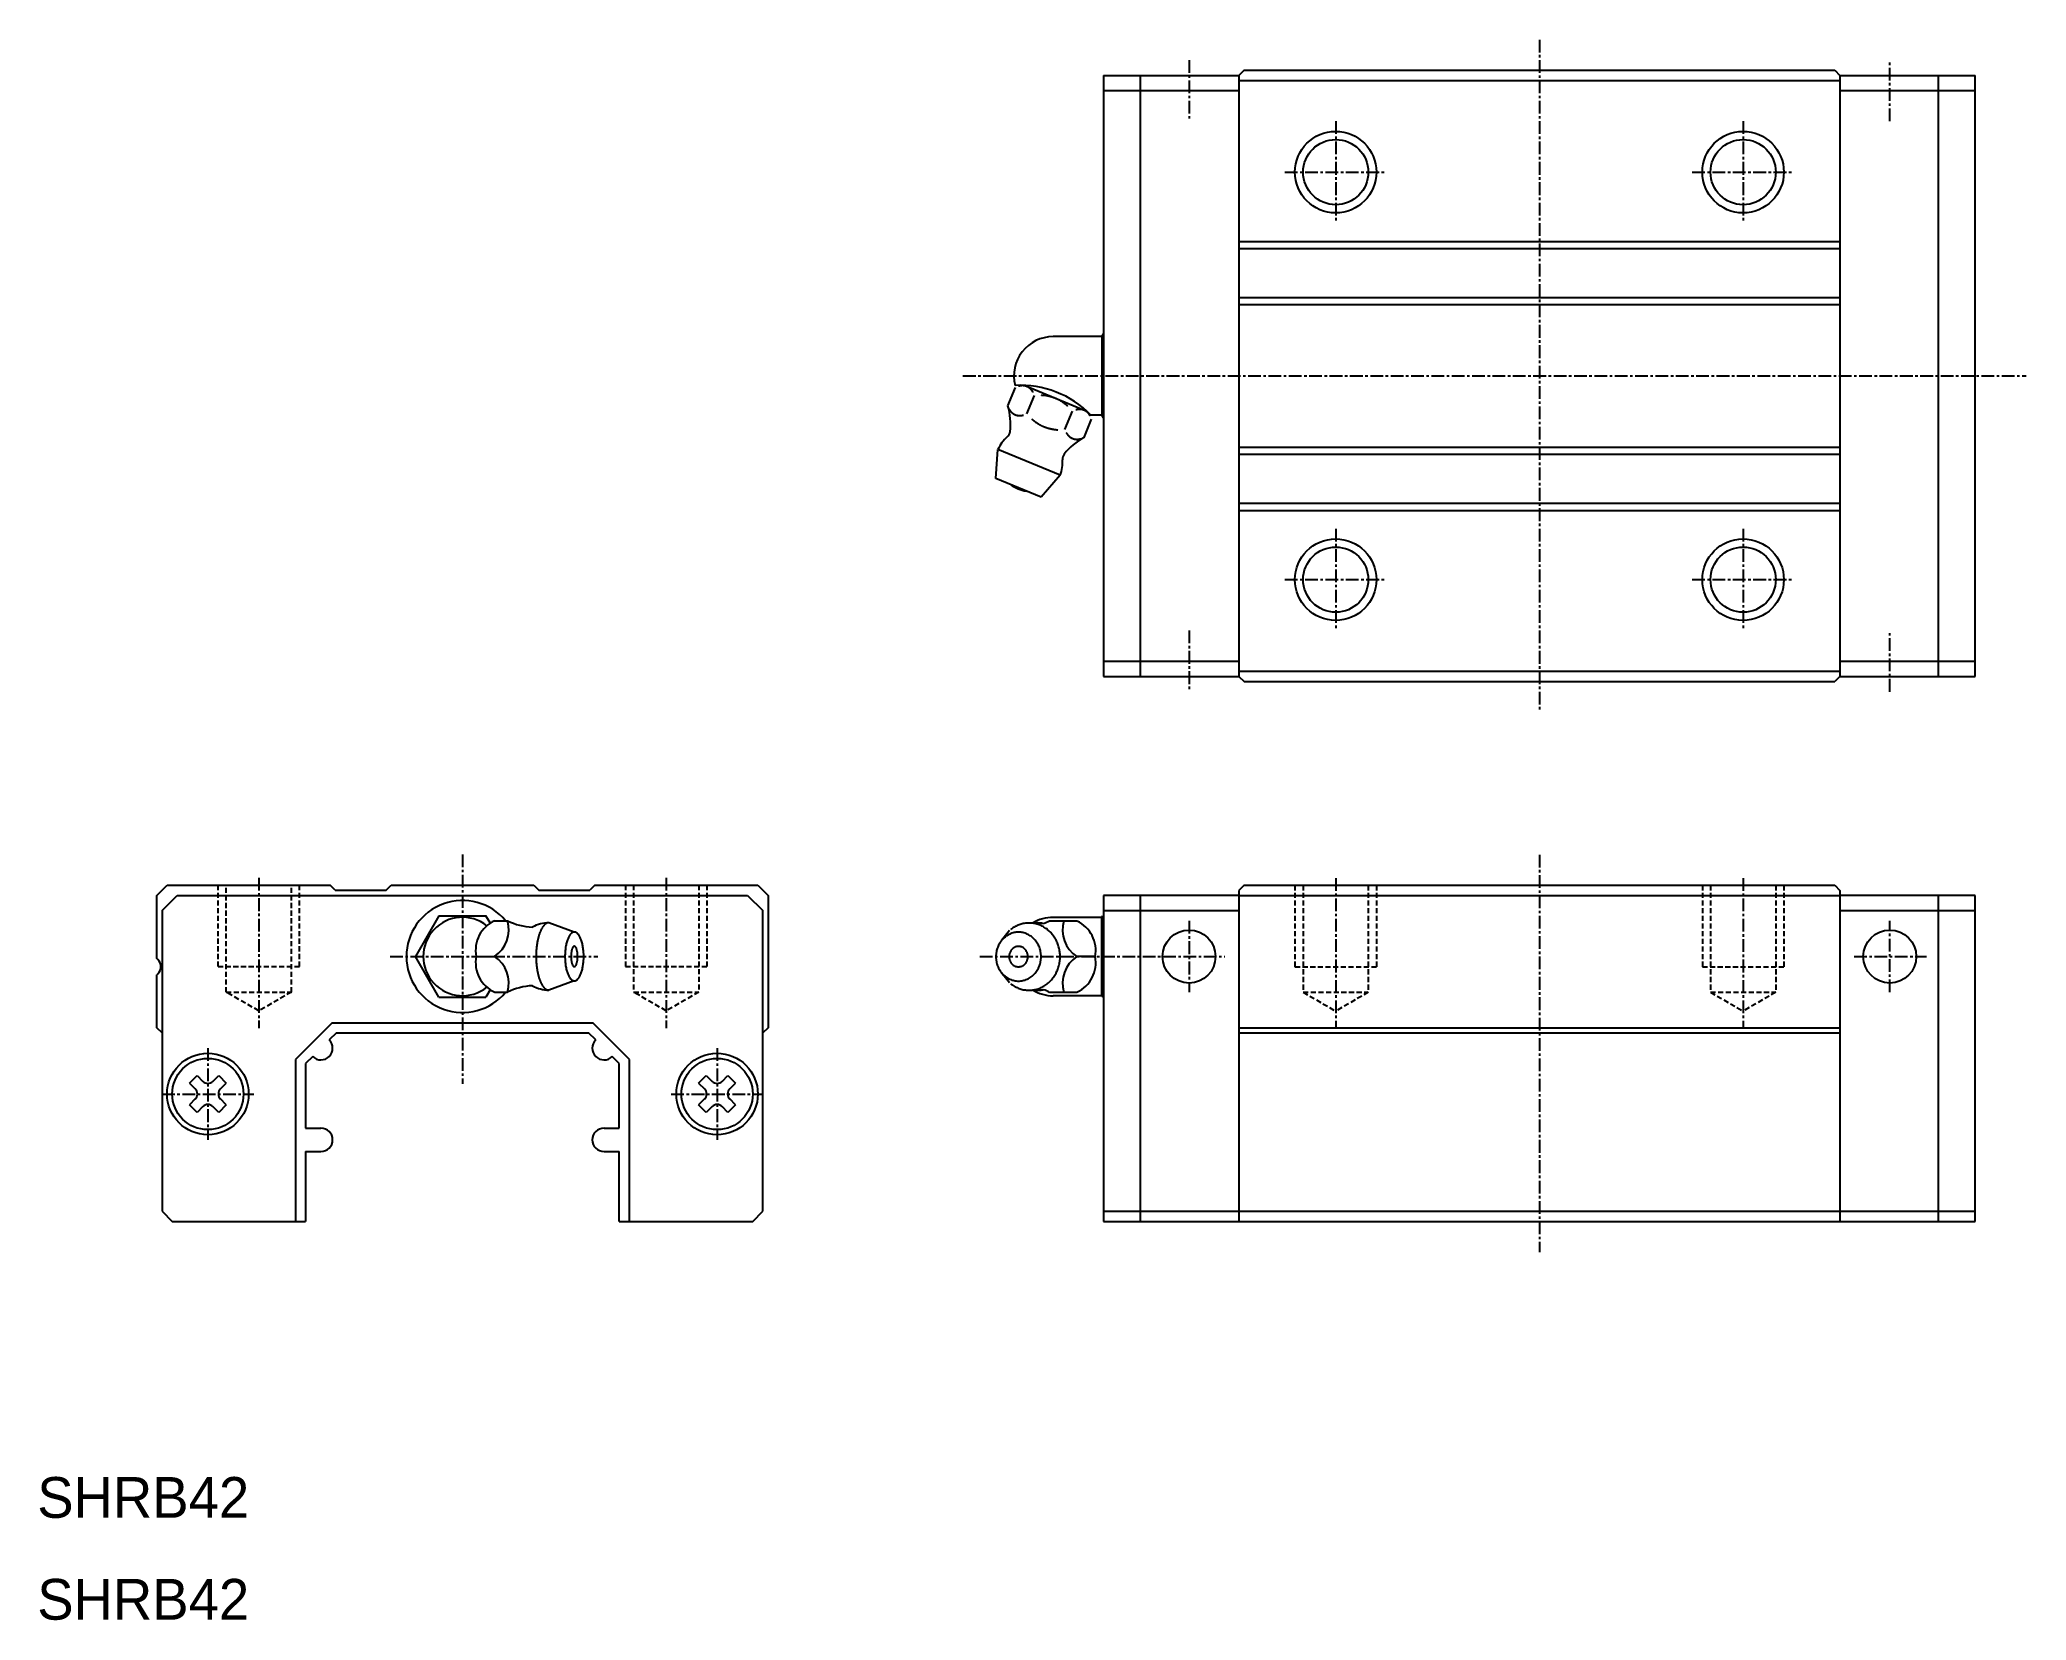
# Model space of a CAD drawing. Extents: x 10 to 205, y 10 to 165.
import ezdxf

# ---------------------------------------------------------------- set-up
doc = ezdxf.new("R2010")
doc.units = 0
doc.linetypes.add('CENTER', pattern=[2, 1.25, -0.25, 0.25, -0.25])
doc.linetypes.add('DASHED', pattern=[0.75, 0.5, -0.25])
doc.layers.get('0').update_dxf_attribs({"linetype": 'CONTINUOUS'})
doc.layers.add('CENTER', color=1, linetype='CENTER')

msp = doc.modelspace()

# ---------------------------------------------------------------- texts
at = {"color": 7, "linetype": 'CONTINUOUS'}
for p in [(10, 20), (10, 10)]:
    msp.add_text('SHRB42', height=4, dxfattribs=at).set_placement(p)

# ---------------------------------------------------------------- linework, layer by layer
at = {"color": 7, "linetype": 'CONTINUOUS'}
for p, q in [((128.49, 162.09), (127.99, 161.59)), ((128.49, 162.09), (186.49, 162.09)), ((186.49, 162.09), (186.99, 161.59)), ((114.69, 161.59), (114.69, 102.59)), ((114.69, 161.59), (127.99, 161.59)), ((114.69, 160.09), (127.99, 160.09)), ((118.29, 161.59), (118.29, 102.59)), ((127.99, 161.59), (127.99, 102.59)), ((127.99, 161.09), (186.99, 161.09)), ((186.99, 161.59), (186.99, 102.59)), ((186.99, 161.59), (200.29, 161.59)), ((186.99, 160.09), (200.29, 160.09)), ((196.69, 102.59), (196.69, 161.59)), ((200.29, 102.59), (200.29, 161.59)), ((127.99, 145.29), (186.99, 145.29)), ((127.99, 144.59), (186.99, 144.59)), ((127.99, 139.79), (186.99, 139.79)), ((127.99, 139.09), (186.99, 139.09)), ((114.54, 135.94), (109.74, 135.94)), ((114.54, 135.94), (114.69, 136.21)), ((114.54, 135.94), (114.54, 128.24)), ((105.29, 129.15), (106.04, 130.94)), ((113.06, 128.6), (106.9, 131.16)), ((107.16, 128.37), (107.91, 130.17)), ((110.9, 126.82), (111.65, 128.62)), ((112.78, 126.05), (113.52, 127.84)), ((114.54, 128.24), (113.44, 128.24)), ((114.69, 127.96), (114.54, 128.24)), ((104.13, 122.02), (104.33, 124.86)), ((110.43, 122.34), (104.33, 124.86)), ((127.99, 125.09), (186.99, 125.09)), ((127.99, 124.39), (186.99, 124.39)), ((108.56, 120.19), (104.13, 122.02)), ((110.43, 122.34), (108.56, 120.19)), ((127.99, 119.59), (186.99, 119.59)), ((127.99, 118.89), (186.99, 118.89)), ((114.69, 104.09), (127.99, 104.09)), ((186.99, 104.09), (200.29, 104.09)), ((114.69, 102.59), (127.99, 102.59)), ((127.99, 103.09), (186.99, 103.09)), ((127.99, 102.59), (128.49, 102.09)), ((128.49, 102.09), (186.49, 102.09)), ((186.99, 102.59), (186.49, 102.09)), ((186.99, 102.59), (200.29, 102.59)), ((21.75, 81.1), (22.75, 82.1)), ((22.75, 82.1), (38.75, 82.1)), ((39.25, 81.6), (38.75, 82.1)), ((44.25, 81.6), (44.75, 82.1)), ((44.75, 82.1), (58.75, 82.1)), ((58.75, 82.1), (59.25, 81.6)), ((64.75, 82.1), (64.25, 81.6)), ((64.75, 82.1), (80.75, 82.1)), ((80.75, 82.1), (81.75, 81.1)), ((128.49, 82.09), (127.99, 81.59)), ((128.49, 82.09), (186.49, 82.09)), ((186.49, 82.09), (186.99, 81.59)), ((21.75, 74.91), (21.75, 81.1)), ((22.25, 79.6), (23.75, 81.1)), ((23.75, 81.1), (79.75, 81.1)), ((39.25, 81.6), (44.25, 81.6)), ((59.25, 81.6), (64.25, 81.6)), ((79.75, 81.1), (81.25, 79.6)), ((81.75, 81.1), (81.75, 68.1)), ((114.69, 81.09), (114.69, 49.09)), ((127.99, 81.09), (114.69, 81.09)), ((118.29, 81.09), (118.29, 49.09)), ((127.99, 81.59), (127.99, 49.09)), ((127.99, 81.09), (186.99, 81.09)), ((186.99, 81.59), (186.99, 49.09)), ((200.29, 81.09), (186.99, 81.09)), ((196.69, 49.09), (196.69, 81.09)), ((200.29, 49.09), (200.29, 81.09)), ((22.25, 79.6), (22.25, 50.1)), ((49.44, 79.1), (47.13, 75.1)), ((49.44, 79.1), (51.75, 79.1)), ((51.75, 79.1), (54.06, 79.1)), ((54.47, 78.39), (54.06, 79.1)), ((54.9, 78.61), (56.17, 78.61)), ((62.73, 77.5), (60.24, 78.4)), ((81.25, 50.1), (81.25, 79.6)), ((109.39, 78.59), (112.08, 78.59)), ((114.54, 78.94), (109.74, 78.94)), ((114.54, 78.94), (114.62, 79.09)), ((114.54, 71.24), (114.54, 78.94)), ((114.69, 79.09), (114.62, 79.09)), ((127.99, 79.59), (114.69, 79.59)), ((200.29, 79.59), (186.99, 79.59)), ((105.47, 77.66), (104.67, 76.66)), ((21.85, 74.81), (21.75, 74.91)), ((49.44, 71.1), (47.13, 75.1)), ((53.1, 75.1), (54.9, 75.1)), ((113.86, 75.09), (112.07, 75.09)), ((21.85, 73.4), (21.75, 73.3)), ((21.75, 68.1), (21.75, 73.3)), ((62.73, 72.7), (60.24, 71.8)), ((105.47, 72.51), (104.67, 73.51)), ((49.44, 71.1), (51.75, 71.1)), ((51.75, 71.1), (54.06, 71.1)), ((54.48, 71.84), (54.06, 71.1)), ((54.9, 71.6), (56.17, 71.6)), ((109.39, 71.58), (112.08, 71.58)), ((114.54, 71.24), (109.74, 71.24)), ((114.62, 71.09), (114.54, 71.24)), ((114.69, 71.09), (114.62, 71.09)), ((38.95, 68.6), (35.35, 65)), ((38.95, 68.6), (64.55, 68.6)), ((68.15, 65), (64.55, 68.6)), ((22.25, 67.6), (21.75, 68.1)), ((39.37, 67.6), (38.67, 66.91)), ((39.37, 67.6), (64.14, 67.6)), ((64.83, 66.91), (64.14, 67.6)), ((81.75, 68.1), (81.25, 67.6)), ((127.99, 68.09), (186.99, 68.09)), ((127.99, 67.59), (186.99, 67.59)), ((35.35, 65), (35.35, 49.1)), ((37.05, 65.28), (36.35, 64.59)), ((36.35, 64.59), (36.35, 58.25)), ((67.15, 64.59), (66.46, 65.28)), ((67.15, 58.25), (67.15, 64.59)), ((68.15, 49.1), (68.15, 65)), ((24.94, 62.67), (25.69, 63.41)), ((24.94, 62.67), (25.51, 62.1)), ((25.69, 63.41), (26.26, 62.84)), ((27.25, 62.84), (27.82, 63.41)), ((27.82, 63.41), (28.56, 62.67)), ((27.99, 62.1), (28.56, 62.67)), ((74.94, 62.67), (75.69, 63.41)), ((74.94, 62.67), (75.51, 62.1)), ((75.69, 63.41), (76.26, 62.84)), ((77.25, 62.84), (77.82, 63.41)), ((77.82, 63.41), (78.56, 62.67)), ((77.99, 62.1), (78.56, 62.67)), ((25.51, 61.11), (24.94, 60.54)), ((25.69, 59.8), (24.94, 60.54)), ((28.56, 60.54), (27.82, 59.8)), ((28.56, 60.54), (27.99, 61.11)), ((75.51, 61.11), (74.94, 60.54)), ((75.69, 59.8), (74.94, 60.54)), ((78.56, 60.54), (77.82, 59.8)), ((78.56, 60.54), (77.99, 61.11)), ((26.26, 60.37), (25.69, 59.8)), ((27.82, 59.8), (27.25, 60.37)), ((76.26, 60.37), (75.69, 59.8)), ((77.82, 59.8), (77.25, 60.37)), ((36.35, 58.25), (37.85, 58.25)), ((65.65, 58.25), (67.15, 58.25)), ((36.35, 55.95), (36.35, 49.1)), ((36.35, 55.95), (37.85, 55.95)), ((65.65, 55.95), (67.15, 55.95)), ((67.15, 49.1), (67.15, 55.95)), ((22.25, 50.1), (23.25, 49.1)), ((23.25, 49.1), (36.35, 49.1)), ((67.15, 49.1), (80.25, 49.1)), ((80.25, 49.1), (81.25, 50.1)), ((114.69, 50.09), (200.29, 50.09)), ((114.69, 49.09), (200.29, 49.09))]:
    msp.add_line(p, q, dxfattribs=at)
at = {"color": 3, "linetype": 'DASHED'}
for p, q in [((27.75, 74.1), (27.75, 82.1)), ((28.55, 71.6), (28.55, 82.1)), ((34.95, 71.6), (34.95, 82.1)), ((35.75, 74.1), (35.75, 82.1)), ((67.75, 82.1), (67.75, 74.1)), ((68.55, 82.1), (68.55, 71.6)), ((74.95, 82.1), (74.95, 71.6)), ((75.75, 82.1), (75.75, 74.1)), ((133.49, 82.09), (133.49, 74.09)), ((134.29, 82.09), (134.29, 71.59)), ((140.69, 82.09), (140.69, 71.59)), ((141.49, 82.09), (141.49, 74.09)), ((173.49, 82.09), (173.49, 74.09)), ((174.29, 82.09), (174.29, 71.59)), ((180.69, 82.09), (180.69, 71.59)), ((181.49, 82.09), (181.49, 74.09)), ((27.75, 74.1), (35.75, 74.1)), ((67.75, 74.1), (75.75, 74.1)), ((133.49, 74.09), (141.49, 74.09)), ((173.49, 74.09), (181.49, 74.09)), ((31.75, 69.76), (28.55, 71.6)), ((28.55, 71.6), (34.95, 71.6)), ((34.95, 71.6), (31.75, 69.76)), ((71.75, 69.76), (68.55, 71.6)), ((68.55, 71.6), (74.95, 71.6)), ((74.95, 71.6), (71.75, 69.76)), ((134.29, 71.59), (137.49, 69.74)), ((134.29, 71.59), (140.69, 71.59)), ((140.69, 71.59), (137.49, 69.74)), ((174.29, 71.59), (177.49, 69.74)), ((174.29, 71.59), (180.69, 71.59)), ((180.69, 71.59), (177.49, 69.74))]:
    msp.add_line(p, q, dxfattribs=at)
at = {"color": 7, "linetype": 'CONTINUOUS'}
for points in [[(107.77, 130.49, 0), (107.76, 130.5, 0), (107.75, 130.51, 0), (107.75, 130.53, 0), (107.74, 130.54, 0), (107.73, 130.55, 0), (107.73, 130.56, 0), (107.72, 130.57, 0), (107.71, 130.59, 0), (107.7, 130.6, 0), (107.7, 130.61, 0), (107.69, 130.62, 0), (107.68, 130.63, 0), (107.67, 130.64, 0), (107.67, 130.65, 0), (107.66, 130.66, 0), (107.65, 130.67, 0), (107.64, 130.68, 0), (107.63, 130.69, 0), (107.62, 130.7, 0), (107.62, 130.72, 0), (107.61, 130.72, 0), (107.6, 130.73, 0), (107.59, 130.74, 0), (107.58, 130.75, 0), (107.57, 130.76, 0), (107.56, 130.77, 0), (107.55, 130.78, 0), (107.55, 130.79, 0), (107.54, 130.8, 0), (107.53, 130.81, 0), (107.52, 130.82, 0), (107.51, 130.83, 0), (107.5, 130.84, 0), (107.49, 130.84, 0), (107.48, 130.85, 0), (107.47, 130.86, 0), (107.46, 130.87, 0), (107.45, 130.88, 0), (107.44, 130.89, 0), (107.43, 130.89, 0), (107.42, 130.9, 0), (107.41, 130.91, 0), (107.4, 130.92, 0), (107.39, 130.92, 0), (107.38, 130.93, 0), (107.37, 130.94, 0), (107.36, 130.94, 0), (107.35, 130.95, 0), (107.34, 130.96, 0), (107.33, 130.96, 0), (107.32, 130.97, 0), (107.31, 130.98, 0), (107.3, 130.98, 0), (107.28, 130.99, 0), (107.27, 131, 0), (107.26, 131, 0), (107.25, 131.01, 0), (107.24, 131.01, 0), (107.23, 131.02, 0), (107.22, 131.02, 0), (107.21, 131.03, 0), (107.2, 131.03, 0), (107.18, 131.04, 0), (107.17, 131.04, 0), (107.16, 131.05, 0), (107.15, 131.05, 0), (107.14, 131.06, 0), (107.13, 131.06, 0), (107.12, 131.07, 0), (107.1, 131.07, 0), (107.09, 131.07, 0), (107.08, 131.08, 0), (107.07, 131.08, 0), (107.06, 131.09, 0), (107.05, 131.09, 0), (107.03, 131.09, 0), (107.02, 131.09, 0), (107.01, 131.1, 0), (107, 131.1, 0), (106.98, 131.1, 0), (106.97, 131.1, 0), (106.96, 131.11, 0), (106.95, 131.11, 0), (106.94, 131.11, 0), (106.92, 131.11, 0), (106.91, 131.12, 0), (106.9, 131.12, 0), (106.88, 131.12, 0), (106.87, 131.12, 0), (106.86, 131.12, 0), (106.85, 131.12, 0), (106.83, 131.12, 0), (106.82, 131.13, 0), (106.81, 131.13, 0), (106.8, 131.13, 0), (106.78, 131.13, 0), (106.77, 131.13, 0), (106.76, 131.13, 0), (106.75, 131.13, 0), (106.73, 131.13, 0), (106.72, 131.13, 0), (106.71, 131.13, 0), (106.69, 131.13, 0), (106.68, 131.13, 0), (106.67, 131.13, 0), (106.65, 131.13, 0), (106.64, 131.12, 0), (106.63, 131.12, 0), (106.61, 131.12, 0), (106.6, 131.12, 0), (106.59, 131.12, 0), (106.57, 131.12, 0), (106.56, 131.12, 0), (106.55, 131.11, 0), (106.54, 131.11, 0), (106.52, 131.11, 0), (106.51, 131.11, 0), (106.5, 131.1, 0), (106.48, 131.1, 0), (106.47, 131.1, 0), (106.46, 131.1, 0), (106.44, 131.09, 0), (106.43, 131.09, 0), (106.42, 131.09, 0), (106.4, 131.09, 0), (106.39, 131.08, 0), (106.37, 131.08, 0), (106.36, 131.07, 0)], [(105.43, 128.82, 0), (105.44, 128.81, 0), (105.44, 128.8, 0), (105.45, 128.79, 0), (105.46, 128.78, 0), (105.47, 128.76, 0), (105.47, 128.75, 0), (105.48, 128.74, 0), (105.49, 128.73, 0), (105.5, 128.72, 0), (105.5, 128.71, 0), (105.51, 128.7, 0), (105.52, 128.69, 0), (105.53, 128.68, 0), (105.53, 128.66, 0), (105.54, 128.65, 0), (105.55, 128.64, 0), (105.56, 128.63, 0), (105.57, 128.62, 0), (105.57, 128.61, 0), (105.58, 128.6, 0), (105.59, 128.59, 0), (105.6, 128.58, 0), (105.61, 128.57, 0), (105.62, 128.56, 0), (105.63, 128.55, 0), (105.63, 128.54, 0), (105.64, 128.53, 0), (105.65, 128.52, 0), (105.66, 128.51, 0), (105.67, 128.51, 0), (105.68, 128.5, 0), (105.69, 128.49, 0), (105.7, 128.48, 0), (105.71, 128.47, 0), (105.72, 128.46, 0), (105.73, 128.46, 0), (105.74, 128.45, 0), (105.75, 128.44, 0), (105.76, 128.43, 0), (105.77, 128.42, 0), (105.78, 128.41, 0), (105.79, 128.41, 0), (105.8, 128.4, 0), (105.81, 128.39, 0), (105.82, 128.38, 0), (105.83, 128.38, 0), (105.84, 128.37, 0), (105.85, 128.36, 0), (105.86, 128.36, 0), (105.87, 128.35, 0), (105.88, 128.34, 0), (105.89, 128.34, 0), (105.9, 128.33, 0), (105.91, 128.33, 0), (105.92, 128.32, 0), (105.94, 128.31, 0), (105.95, 128.31, 0), (105.96, 128.3, 0), (105.97, 128.3, 0), (105.98, 128.29, 0), (105.99, 128.29, 0), (106, 128.28, 0), (106.01, 128.28, 0), (106.02, 128.27, 0), (106.04, 128.27, 0), (106.05, 128.26, 0), (106.06, 128.26, 0), (106.07, 128.25, 0), (106.08, 128.25, 0), (106.09, 128.25, 0), (106.11, 128.24, 0), (106.12, 128.24, 0), (106.13, 128.24, 0), (106.14, 128.23, 0), (106.15, 128.23, 0), (106.17, 128.22, 0), (106.18, 128.22, 0), (106.19, 128.22, 0), (106.2, 128.22, 0), (106.21, 128.21, 0), (106.23, 128.21, 0), (106.24, 128.21, 0), (106.25, 128.21, 0), (106.26, 128.2, 0), (106.28, 128.2, 0), (106.29, 128.2, 0), (106.3, 128.2, 0), (106.31, 128.2, 0), (106.33, 128.19, 0), (106.34, 128.19, 0), (106.35, 128.19, 0), (106.36, 128.19, 0), (106.38, 128.19, 0), (106.39, 128.19, 0), (106.4, 128.19, 0), (106.42, 128.19, 0), (106.43, 128.19, 0), (106.44, 128.19, 0), (106.45, 128.19, 0), (106.47, 128.19, 0), (106.48, 128.19, 0), (106.49, 128.19, 0), (106.5, 128.19, 0), (106.52, 128.19, 0), (106.53, 128.19, 0), (106.55, 128.19, 0), (106.56, 128.19, 0), (106.57, 128.19, 0), (106.58, 128.19, 0), (106.6, 128.19, 0), (106.61, 128.2, 0), (106.62, 128.2, 0), (106.64, 128.2, 0), (106.65, 128.2, 0), (106.66, 128.2, 0), (106.68, 128.21, 0), (106.69, 128.21, 0), (106.7, 128.21, 0), (106.72, 128.21, 0), (106.73, 128.22, 0), (106.74, 128.22, 0), (106.76, 128.22, 0), (106.77, 128.22, 0), (106.78, 128.23, 0), (106.8, 128.23, 0), (106.81, 128.24, 0), (106.82, 128.24, 0), (106.84, 128.24, 0)], [(111.17, 129.12, 0), (111.16, 129.13, 0), (111.14, 129.15, 0), (111.12, 129.16, 0), (111.11, 129.18, 0), (111.09, 129.19, 0), (111.07, 129.21, 0), (111.05, 129.22, 0), (111.04, 129.24, 0), (111.02, 129.25, 0), (111, 129.27, 0), (110.98, 129.28, 0), (110.97, 129.3, 0), (110.95, 129.31, 0), (110.93, 129.32, 0), (110.92, 129.34, 0), (110.9, 129.35, 0), (110.88, 129.37, 0), (110.86, 129.38, 0), (110.84, 129.39, 0), (110.82, 129.41, 0), (110.81, 129.42, 0), (110.79, 129.43, 0), (110.77, 129.44, 0), (110.75, 129.46, 0), (110.73, 129.47, 0), (110.72, 129.48, 0), (110.7, 129.49, 0), (110.68, 129.51, 0), (110.66, 129.52, 0), (110.64, 129.53, 0), (110.62, 129.54, 0), (110.6, 129.56, 0), (110.59, 129.57, 0), (110.57, 129.58, 0), (110.55, 129.59, 0), (110.53, 129.6, 0), (110.51, 129.61, 0), (110.49, 129.62, 0), (110.47, 129.64, 0), (110.45, 129.65, 0), (110.43, 129.66, 0), (110.42, 129.67, 0), (110.4, 129.68, 0), (110.38, 129.69, 0), (110.36, 129.7, 0), (110.34, 129.71, 0), (110.32, 129.72, 0), (110.3, 129.73, 0), (110.28, 129.74, 0), (110.26, 129.75, 0), (110.24, 129.76, 0), (110.22, 129.77, 0), (110.2, 129.78, 0), (110.18, 129.79, 0), (110.16, 129.8, 0), (110.14, 129.81, 0), (110.12, 129.82, 0), (110.1, 129.83, 0), (110.08, 129.84, 0), (110.06, 129.85, 0), (110.04, 129.86, 0), (110.02, 129.86, 0), (110, 129.87, 0), (109.98, 129.88, 0), (109.96, 129.89, 0), (109.94, 129.9, 0), (109.92, 129.91, 0), (109.9, 129.91, 0), (109.88, 129.92, 0), (109.86, 129.93, 0), (109.84, 129.94, 0), (109.82, 129.94, 0), (109.79, 129.95, 0), (109.77, 129.96, 0), (109.75, 129.97, 0), (109.73, 129.97, 0), (109.71, 129.98, 0), (109.69, 129.99, 0), (109.67, 130, 0), (109.65, 130, 0), (109.63, 130.01, 0), (109.61, 130.01, 0), (109.59, 130.02, 0), (109.56, 130.03, 0), (109.54, 130.03, 0), (109.52, 130.04, 0), (109.5, 130.04, 0), (109.48, 130.05, 0), (109.46, 130.06, 0), (109.44, 130.06, 0), (109.42, 130.07, 0), (109.39, 130.07, 0), (109.37, 130.08, 0), (109.35, 130.08, 0), (109.33, 130.09, 0), (109.31, 130.09, 0), (109.29, 130.1, 0), (109.26, 130.1, 0), (109.24, 130.11, 0), (109.22, 130.11, 0), (109.2, 130.12, 0), (109.18, 130.12, 0), (109.15, 130.12, 0), (109.13, 130.13, 0), (109.11, 130.13, 0), (109.09, 130.13, 0), (109.07, 130.14, 0), (109.05, 130.14, 0), (109.02, 130.15, 0), (109, 130.15, 0), (108.98, 130.15, 0), (108.96, 130.15, 0), (108.93, 130.16, 0), (108.91, 130.16, 0), (108.89, 130.16, 0), (108.87, 130.17, 0), (108.84, 130.17, 0), (108.82, 130.17, 0), (108.8, 130.17, 0), (108.78, 130.18, 0), (108.75, 130.18, 0), (108.73, 130.18, 0), (108.71, 130.18, 0), (108.69, 130.18, 0), (108.67, 130.18, 0), (108.64, 130.18, 0), (108.62, 130.19, 0), (108.6, 130.19, 0)], [(113.38, 128.17, 0), (113.37, 128.18, 0), (113.37, 128.19, 0), (113.36, 128.2, 0), (113.35, 128.21, 0), (113.35, 128.23, 0), (113.34, 128.24, 0), (113.33, 128.25, 0), (113.32, 128.26, 0), (113.32, 128.27, 0), (113.31, 128.28, 0), (113.3, 128.29, 0), (113.29, 128.31, 0), (113.28, 128.32, 0), (113.28, 128.33, 0), (113.27, 128.34, 0), (113.26, 128.35, 0), (113.25, 128.36, 0), (113.24, 128.37, 0), (113.24, 128.38, 0), (113.23, 128.39, 0), (113.22, 128.4, 0), (113.21, 128.41, 0), (113.2, 128.42, 0), (113.19, 128.43, 0), (113.19, 128.44, 0), (113.18, 128.45, 0), (113.17, 128.46, 0), (113.16, 128.47, 0), (113.15, 128.48, 0), (113.14, 128.49, 0), (113.13, 128.49, 0), (113.12, 128.5, 0), (113.11, 128.51, 0), (113.1, 128.52, 0), (113.09, 128.53, 0), (113.08, 128.54, 0), (113.07, 128.54, 0), (113.06, 128.55, 0), (113.05, 128.56, 0), (113.04, 128.57, 0), (113.03, 128.58, 0), (113.02, 128.58, 0), (113.01, 128.59, 0), (113, 128.6, 0), (112.99, 128.61, 0), (112.98, 128.61, 0), (112.97, 128.62, 0), (112.96, 128.63, 0), (112.95, 128.63, 0), (112.94, 128.64, 0), (112.93, 128.65, 0), (112.92, 128.65, 0), (112.91, 128.66, 0), (112.9, 128.66, 0), (112.89, 128.67, 0), (112.88, 128.68, 0), (112.86, 128.68, 0), (112.85, 128.69, 0), (112.84, 128.69, 0), (112.83, 128.7, 0), (112.82, 128.7, 0), (112.81, 128.71, 0), (112.8, 128.71, 0), (112.79, 128.72, 0), (112.77, 128.72, 0), (112.76, 128.73, 0), (112.75, 128.73, 0), (112.74, 128.74, 0), (112.73, 128.74, 0), (112.72, 128.74, 0), (112.7, 128.75, 0), (112.69, 128.75, 0), (112.68, 128.76, 0), (112.67, 128.76, 0), (112.66, 128.76, 0), (112.64, 128.77, 0), (112.63, 128.77, 0), (112.62, 128.77, 0), (112.61, 128.78, 0), (112.6, 128.78, 0), (112.58, 128.78, 0), (112.57, 128.78, 0), (112.56, 128.78, 0), (112.55, 128.79, 0), (112.53, 128.79, 0), (112.52, 128.79, 0), (112.51, 128.79, 0), (112.5, 128.79, 0), (112.48, 128.8, 0), (112.47, 128.8, 0), (112.46, 128.8, 0), (112.45, 128.8, 0), (112.43, 128.8, 0), (112.42, 128.8, 0), (112.41, 128.8, 0), (112.4, 128.8, 0), (112.38, 128.8, 0), (112.37, 128.8, 0), (112.36, 128.8, 0), (112.34, 128.8, 0), (112.33, 128.8, 0), (112.32, 128.8, 0), (112.31, 128.8, 0), (112.29, 128.8, 0), (112.28, 128.8, 0), (112.27, 128.8, 0), (112.25, 128.8, 0), (112.24, 128.8, 0), (112.23, 128.8, 0), (112.21, 128.8, 0), (112.2, 128.79, 0), (112.19, 128.79, 0), (112.17, 128.79, 0), (112.16, 128.79, 0), (112.15, 128.79, 0), (112.13, 128.78, 0), (112.12, 128.78, 0), (112.11, 128.78, 0), (112.09, 128.78, 0), (112.08, 128.78, 0), (112.07, 128.77, 0), (112.06, 128.77, 0), (112.04, 128.77, 0), (112.03, 128.76, 0), (112.01, 128.76, 0), (112, 128.76, 0), (111.99, 128.75, 0), (111.97, 128.75, 0)], [(107.64, 127.87, 0), (107.65, 127.86, 0), (107.67, 127.84, 0), (107.69, 127.83, 0), (107.7, 127.81, 0), (107.72, 127.8, 0), (107.74, 127.78, 0), (107.76, 127.77, 0), (107.77, 127.75, 0), (107.79, 127.74, 0), (107.81, 127.72, 0), (107.83, 127.71, 0), (107.84, 127.69, 0), (107.86, 127.68, 0), (107.88, 127.67, 0), (107.9, 127.65, 0), (107.91, 127.64, 0), (107.93, 127.63, 0), (107.95, 127.61, 0), (107.97, 127.6, 0), (107.99, 127.59, 0), (108, 127.57, 0), (108.02, 127.56, 0), (108.04, 127.55, 0), (108.06, 127.53, 0), (108.08, 127.52, 0), (108.09, 127.51, 0), (108.11, 127.5, 0), (108.13, 127.48, 0), (108.15, 127.47, 0), (108.17, 127.46, 0), (108.19, 127.45, 0), (108.21, 127.44, 0), (108.22, 127.42, 0), (108.24, 127.41, 0), (108.26, 127.4, 0), (108.28, 127.39, 0), (108.3, 127.38, 0), (108.32, 127.37, 0), (108.34, 127.35, 0), (108.36, 127.34, 0), (108.38, 127.33, 0), (108.4, 127.32, 0), (108.42, 127.31, 0), (108.44, 127.3, 0), (108.45, 127.29, 0), (108.47, 127.28, 0), (108.49, 127.27, 0), (108.51, 127.26, 0), (108.53, 127.25, 0), (108.55, 127.24, 0), (108.57, 127.23, 0), (108.59, 127.22, 0), (108.61, 127.21, 0), (108.63, 127.2, 0), (108.65, 127.19, 0), (108.67, 127.18, 0), (108.69, 127.17, 0), (108.71, 127.16, 0), (108.73, 127.15, 0), (108.75, 127.14, 0), (108.77, 127.13, 0), (108.79, 127.13, 0), (108.81, 127.12, 0), (108.83, 127.11, 0), (108.85, 127.1, 0), (108.87, 127.09, 0), (108.89, 127.08, 0), (108.91, 127.08, 0), (108.93, 127.07, 0), (108.95, 127.06, 0), (108.97, 127.05, 0), (109, 127.05, 0), (109.02, 127.04, 0), (109.04, 127.03, 0), (109.06, 127.02, 0), (109.08, 127.02, 0), (109.1, 127.01, 0), (109.12, 127, 0), (109.14, 127, 0), (109.16, 126.99, 0), (109.18, 126.98, 0), (109.2, 126.98, 0), (109.23, 126.97, 0), (109.25, 126.96, 0), (109.27, 126.96, 0), (109.29, 126.95, 0), (109.31, 126.95, 0), (109.33, 126.94, 0), (109.35, 126.93, 0), (109.38, 126.93, 0), (109.4, 126.92, 0), (109.42, 126.92, 0), (109.44, 126.91, 0), (109.46, 126.91, 0), (109.48, 126.9, 0), (109.5, 126.9, 0), (109.53, 126.89, 0), (109.55, 126.89, 0), (109.57, 126.88, 0), (109.59, 126.88, 0), (109.61, 126.88, 0), (109.63, 126.87, 0), (109.66, 126.87, 0), (109.68, 126.86, 0), (109.7, 126.86, 0), (109.72, 126.86, 0), (109.75, 126.85, 0), (109.77, 126.85, 0), (109.79, 126.85, 0), (109.81, 126.84, 0), (109.83, 126.84, 0), (109.86, 126.84, 0), (109.88, 126.83, 0), (109.9, 126.83, 0), (109.92, 126.83, 0), (109.94, 126.82, 0), (109.97, 126.82, 0), (109.99, 126.82, 0), (110.01, 126.82, 0), (110.03, 126.82, 0), (110.06, 126.81, 0), (110.08, 126.81, 0), (110.1, 126.81, 0), (110.12, 126.81, 0), (110.15, 126.81, 0), (110.17, 126.81, 0), (110.19, 126.81, 0), (110.21, 126.8, 0)], [(111.04, 126.5, 0), (111.05, 126.49, 0), (111.06, 126.48, 0), (111.06, 126.46, 0), (111.07, 126.45, 0), (111.08, 126.44, 0), (111.08, 126.43, 0), (111.09, 126.42, 0), (111.1, 126.41, 0), (111.11, 126.39, 0), (111.11, 126.38, 0), (111.12, 126.37, 0), (111.13, 126.36, 0), (111.14, 126.35, 0), (111.15, 126.34, 0), (111.15, 126.33, 0), (111.16, 126.32, 0), (111.17, 126.31, 0), (111.18, 126.3, 0), (111.19, 126.29, 0), (111.2, 126.28, 0), (111.2, 126.27, 0), (111.21, 126.26, 0), (111.22, 126.25, 0), (111.23, 126.24, 0), (111.24, 126.23, 0), (111.25, 126.22, 0), (111.26, 126.21, 0), (111.27, 126.2, 0), (111.27, 126.19, 0), (111.28, 126.18, 0), (111.29, 126.17, 0), (111.3, 126.16, 0), (111.31, 126.15, 0), (111.32, 126.15, 0), (111.33, 126.14, 0), (111.34, 126.13, 0), (111.35, 126.12, 0), (111.36, 126.11, 0), (111.37, 126.11, 0), (111.38, 126.1, 0), (111.39, 126.09, 0), (111.4, 126.08, 0), (111.41, 126.07, 0), (111.42, 126.07, 0), (111.43, 126.06, 0), (111.44, 126.05, 0), (111.45, 126.05, 0), (111.46, 126.04, 0), (111.47, 126.03, 0), (111.48, 126.03, 0), (111.49, 126.02, 0), (111.5, 126.01, 0), (111.52, 126.01, 0), (111.53, 126, 0), (111.54, 126, 0), (111.55, 125.99, 0), (111.56, 125.98, 0), (111.57, 125.98, 0), (111.58, 125.97, 0), (111.59, 125.97, 0), (111.6, 125.96, 0), (111.61, 125.96, 0), (111.63, 125.95, 0), (111.64, 125.95, 0), (111.65, 125.94, 0), (111.66, 125.94, 0), (111.67, 125.93, 0), (111.68, 125.93, 0), (111.7, 125.92, 0), (111.71, 125.92, 0), (111.72, 125.92, 0), (111.73, 125.91, 0), (111.74, 125.91, 0), (111.75, 125.91, 0), (111.77, 125.9, 0), (111.78, 125.9, 0), (111.79, 125.9, 0), (111.8, 125.89, 0), (111.81, 125.89, 0), (111.83, 125.89, 0), (111.84, 125.89, 0), (111.85, 125.88, 0), (111.86, 125.88, 0), (111.88, 125.88, 0), (111.89, 125.88, 0), (111.9, 125.88, 0), (111.91, 125.87, 0), (111.93, 125.87, 0), (111.94, 125.87, 0), (111.95, 125.87, 0), (111.96, 125.87, 0), (111.98, 125.87, 0), (111.99, 125.87, 0), (112, 125.86, 0), (112.01, 125.86, 0), (112.03, 125.86, 0), (112.04, 125.86, 0), (112.05, 125.86, 0), (112.07, 125.86, 0), (112.08, 125.86, 0), (112.09, 125.86, 0), (112.11, 125.86, 0), (112.12, 125.86, 0), (112.13, 125.86, 0), (112.14, 125.86, 0), (112.16, 125.86, 0), (112.17, 125.87, 0), (112.18, 125.87, 0), (112.2, 125.87, 0), (112.21, 125.87, 0), (112.22, 125.87, 0), (112.24, 125.87, 0), (112.25, 125.88, 0), (112.26, 125.88, 0), (112.28, 125.88, 0), (112.29, 125.88, 0), (112.3, 125.88, 0), (112.32, 125.89, 0), (112.33, 125.89, 0), (112.34, 125.89, 0), (112.36, 125.89, 0), (112.37, 125.9, 0), (112.38, 125.9, 0), (112.4, 125.9, 0), (112.41, 125.91, 0), (112.42, 125.91, 0), (112.44, 125.91, 0), (112.45, 125.92, 0)], [(60.24, 78.4, 0), (60.21, 78.4, 0), (60.18, 78.4, 0), (60.14, 78.4, 0), (60.11, 78.39, 0), (60.08, 78.38, 0), (60.05, 78.37, 0), (60.02, 78.36, 0), (59.99, 78.34, 0), (59.96, 78.32, 0), (59.93, 78.31, 0), (59.9, 78.28, 0), (59.87, 78.26, 0), (59.84, 78.24, 0), (59.81, 78.21, 0), (59.78, 78.18, 0), (59.75, 78.15, 0), (59.73, 78.12, 0), (59.7, 78.09, 0), (59.67, 78.05, 0), (59.64, 78.01, 0), (59.62, 77.98, 0), (59.59, 77.93, 0), (59.56, 77.89, 0), (59.54, 77.85, 0), (59.51, 77.8, 0), (59.49, 77.75, 0), (59.46, 77.71, 0), (59.44, 77.66, 0), (59.41, 77.6, 0), (59.39, 77.55, 0), (59.37, 77.49, 0), (59.34, 77.44, 0), (59.32, 77.38, 0), (59.3, 77.32, 0), (59.28, 77.26, 0), (59.26, 77.2, 0), (59.24, 77.13, 0), (59.22, 77.07, 0), (59.2, 77, 0), (59.19, 76.94, 0), (59.17, 76.87, 0), (59.15, 76.8, 0), (59.14, 76.73, 0), (59.12, 76.66, 0), (59.11, 76.59, 0), (59.1, 76.52, 0), (59.08, 76.44, 0), (59.07, 76.37, 0), (59.06, 76.29, 0), (59.05, 76.22, 0), (59.04, 76.14, 0), (59.03, 76.06, 0), (59.02, 75.98, 0), (59.01, 75.91, 0), (59.01, 75.83, 0), (59, 75.75, 0), (58.99, 75.67, 0), (58.99, 75.59, 0), (58.98, 75.51, 0), (58.98, 75.43, 0), (58.98, 75.35, 0), (58.98, 75.27, 0), (58.98, 75.19, 0), (58.97, 75.1, 0), (58.98, 75.02, 0), (58.98, 74.94, 0), (58.98, 74.86, 0), (58.98, 74.78, 0), (58.98, 74.7, 0), (58.99, 74.62, 0), (58.99, 74.54, 0), (59, 74.46, 0), (59.01, 74.38, 0), (59.01, 74.3, 0), (59.02, 74.22, 0), (59.03, 74.15, 0), (59.04, 74.07, 0), (59.05, 73.99, 0), (59.06, 73.92, 0), (59.07, 73.84, 0), (59.08, 73.77, 0), (59.1, 73.69, 0), (59.11, 73.62, 0), (59.12, 73.55, 0), (59.14, 73.48, 0), (59.15, 73.41, 0), (59.17, 73.34, 0), (59.19, 73.27, 0), (59.2, 73.2, 0), (59.22, 73.14, 0), (59.24, 73.07, 0), (59.26, 73.01, 0), (59.28, 72.95, 0), (59.3, 72.89, 0), (59.32, 72.83, 0), (59.34, 72.77, 0), (59.37, 72.71, 0), (59.39, 72.66, 0), (59.41, 72.61, 0), (59.44, 72.55, 0), (59.46, 72.5, 0), (59.49, 72.45, 0), (59.51, 72.41, 0), (59.54, 72.36, 0), (59.56, 72.32, 0), (59.59, 72.27, 0), (59.62, 72.23, 0), (59.64, 72.19, 0), (59.67, 72.16, 0), (59.7, 72.12, 0), (59.73, 72.09, 0), (59.75, 72.06, 0), (59.78, 72.03, 0), (59.81, 72, 0), (59.84, 71.97, 0), (59.87, 71.95, 0), (59.9, 71.92, 0), (59.93, 71.9, 0), (59.96, 71.88, 0), (59.99, 71.87, 0), (60.02, 71.85, 0), (60.05, 71.84, 0), (60.08, 71.83, 0), (60.11, 71.82, 0), (60.14, 71.81, 0), (60.18, 71.81, 0), (60.21, 71.81, 0), (60.24, 71.8, 0)], [(105.57, 72.43, 0), (105.65, 72.36, 0), (105.74, 72.3, 0), (105.83, 72.24, 0), (105.92, 72.19, 0), (106.01, 72.13, 0), (106.11, 72.08, 0), (106.2, 72.04, 0), (106.3, 72, 0), (106.4, 71.96, 0), (106.5, 71.92, 0), (106.6, 71.89, 0), (106.71, 71.87, 0), (106.81, 71.84, 0), (106.91, 71.82, 0), (107.02, 71.81, 0), (107.12, 71.8, 0), (107.23, 71.79, 0), (107.33, 71.79, 0), (107.44, 71.79, 0), (107.54, 71.79, 0), (107.65, 71.8, 0), (107.75, 71.81, 0), (107.85, 71.83, 0), (107.96, 71.85, 0), (108.06, 71.87, 0), (108.16, 71.9, 0), (108.26, 71.93, 0), (108.36, 71.96, 0), (108.46, 72, 0), (108.56, 72.04, 0), (108.66, 72.09, 0), (108.75, 72.14, 0), (108.84, 72.19, 0), (108.94, 72.25, 0), (109.02, 72.31, 0), (109.11, 72.37, 0), (109.2, 72.44, 0), (109.28, 72.51, 0), (109.36, 72.58, 0), (109.44, 72.66, 0), (109.52, 72.73, 0), (109.59, 72.82, 0), (109.66, 72.9, 0), (109.73, 72.99, 0), (109.79, 73.07, 0), (109.86, 73.17, 0), (109.92, 73.26, 0), (109.97, 73.36, 0), (110.03, 73.45, 0), (110.08, 73.55, 0), (110.12, 73.66, 0), (110.17, 73.76, 0), (110.21, 73.86, 0), (110.25, 73.97, 0), (110.28, 74.08, 0), (110.31, 74.19, 0), (110.34, 74.3, 0), (110.36, 74.41, 0), (110.38, 74.52, 0), (110.4, 74.63, 0), (110.41, 74.74, 0), (110.42, 74.86, 0), (110.42, 74.97, 0), (110.43, 75.09, 0), (110.42, 75.2, 0), (110.42, 75.31, 0), (110.41, 75.43, 0), (110.4, 75.54, 0), (110.38, 75.65, 0), (110.36, 75.76, 0), (110.34, 75.87, 0), (110.31, 75.98, 0), (110.28, 76.09, 0), (110.25, 76.2, 0), (110.21, 76.31, 0), (110.17, 76.41, 0), (110.12, 76.52, 0), (110.08, 76.62, 0), (110.03, 76.72, 0), (109.97, 76.81, 0), (109.92, 76.91, 0), (109.86, 77, 0), (109.79, 77.1, 0), (109.73, 77.18, 0), (109.66, 77.27, 0), (109.59, 77.36, 0), (109.52, 77.44, 0), (109.44, 77.51, 0), (109.36, 77.59, 0), (109.28, 77.66, 0), (109.2, 77.73, 0), (109.11, 77.8, 0), (109.02, 77.86, 0), (108.94, 77.92, 0), (108.84, 77.98, 0), (108.75, 78.03, 0), (108.66, 78.08, 0), (108.56, 78.13, 0), (108.46, 78.17, 0), (108.36, 78.21, 0), (108.26, 78.24, 0), (108.16, 78.27, 0), (108.06, 78.3, 0), (107.96, 78.32, 0), (107.85, 78.34, 0), (107.75, 78.36, 0), (107.65, 78.37, 0), (107.54, 78.38, 0), (107.44, 78.38, 0), (107.33, 78.38, 0), (107.23, 78.38, 0), (107.12, 78.37, 0), (107.02, 78.36, 0), (106.91, 78.35, 0), (106.81, 78.33, 0), (106.71, 78.3, 0), (106.6, 78.28, 0), (106.5, 78.25, 0), (106.4, 78.21, 0), (106.3, 78.17, 0), (106.2, 78.13, 0), (106.11, 78.09, 0), (106.01, 78.04, 0), (105.92, 77.98, 0), (105.83, 77.93, 0), (105.74, 77.87, 0), (105.65, 77.81, 0), (105.57, 77.74, 0)], [(108.75, 78.34, 0), (108.74, 78.34, 0), (108.74, 78.34, 0), (108.73, 78.34, 0), (108.72, 78.34, 0), (108.72, 78.34, 0), (108.71, 78.35, 0), (108.7, 78.35, 0), (108.69, 78.35, 0), (108.69, 78.35, 0), (108.68, 78.35, 0), (108.67, 78.35, 0), (108.67, 78.35, 0), (108.66, 78.35, 0), (108.65, 78.35, 0), (108.64, 78.36, 0), (108.64, 78.36, 0), (108.63, 78.36, 0), (108.62, 78.36, 0), (108.62, 78.36, 0), (108.61, 78.36, 0), (108.6, 78.36, 0), (108.6, 78.36, 0), (108.59, 78.36, 0), (108.58, 78.36, 0), (108.57, 78.36, 0), (108.57, 78.37, 0), (108.56, 78.37, 0), (108.55, 78.37, 0), (108.55, 78.37, 0), (108.54, 78.37, 0), (108.53, 78.37, 0), (108.52, 78.37, 0), (108.52, 78.37, 0), (108.51, 78.37, 0), (108.5, 78.37, 0), (108.5, 78.37, 0), (108.49, 78.37, 0), (108.48, 78.37, 0), (108.47, 78.38, 0), (108.47, 78.38, 0), (108.46, 78.38, 0), (108.45, 78.38, 0), (108.45, 78.38, 0), (108.44, 78.38, 0), (108.43, 78.38, 0), (108.42, 78.38, 0), (108.42, 78.38, 0), (108.41, 78.38, 0), (108.4, 78.38, 0), (108.4, 78.38, 0), (108.39, 78.38, 0), (108.38, 78.38, 0), (108.38, 78.38, 0), (108.37, 78.38, 0), (108.36, 78.38, 0), (108.35, 78.38, 0), (108.35, 78.38, 0), (108.34, 78.38, 0), (108.33, 78.38, 0), (108.32, 78.38, 0), (108.32, 78.38, 0), (108.31, 78.38, 0), (108.3, 78.38, 0), (108.3, 78.38, 0), (108.29, 78.38, 0), (108.28, 78.38, 0), (108.27, 78.39, 0), (108.27, 78.39, 0), (108.26, 78.39, 0), (108.25, 78.39, 0), (108.25, 78.39, 0), (108.24, 78.39, 0), (108.23, 78.39, 0), (108.22, 78.39, 0), (108.22, 78.39, 0), (108.21, 78.39, 0), (108.2, 78.39, 0), (108.2, 78.39, 0), (108.19, 78.38, 0), (108.18, 78.38, 0), (108.17, 78.38, 0), (108.17, 78.38, 0), (108.16, 78.38, 0), (108.15, 78.38, 0), (108.15, 78.38, 0), (108.14, 78.38, 0), (108.13, 78.38, 0), (108.12, 78.38, 0), (108.12, 78.38, 0), (108.11, 78.38, 0), (108.1, 78.38, 0), (108.1, 78.38, 0), (108.09, 78.38, 0), (108.08, 78.38, 0), (108.07, 78.38, 0), (108.07, 78.38, 0), (108.06, 78.38, 0), (108.05, 78.38, 0), (108.05, 78.38, 0), (108.04, 78.38, 0), (108.03, 78.38, 0), (108.02, 78.38, 0), (108.02, 78.38, 0), (108.01, 78.38, 0), (108, 78.38, 0), (108, 78.37, 0), (107.99, 78.37, 0), (107.98, 78.37, 0), (107.97, 78.37, 0), (107.97, 78.37, 0), (107.96, 78.37, 0), (107.95, 78.37, 0), (107.95, 78.37, 0), (107.94, 78.37, 0), (107.93, 78.37, 0), (107.92, 78.37, 0), (107.92, 78.37, 0), (107.91, 78.37, 0), (107.9, 78.37, 0), (107.9, 78.36, 0), (107.89, 78.36, 0), (107.88, 78.36, 0), (107.87, 78.36, 0), (107.87, 78.36, 0), (107.86, 78.36, 0), (107.85, 78.36, 0), (107.85, 78.36, 0), (107.84, 78.36, 0)], [(62.73, 77.5, 0), (62.69, 77.5, 0), (62.64, 77.49, 0), (62.6, 77.48, 0), (62.55, 77.46, 0), (62.51, 77.43, 0), (62.47, 77.4, 0), (62.42, 77.36, 0), (62.38, 77.32, 0), (62.34, 77.27, 0), (62.3, 77.22, 0), (62.26, 77.16, 0), (62.22, 77.1, 0), (62.18, 77.03, 0), (62.15, 76.96, 0), (62.12, 76.88, 0), (62.08, 76.8, 0), (62.05, 76.72, 0), (62.02, 76.63, 0), (61.99, 76.53, 0), (61.97, 76.44, 0), (61.94, 76.34, 0), (61.92, 76.24, 0), (61.9, 76.13, 0), (61.88, 76.02, 0), (61.87, 75.91, 0), (61.85, 75.8, 0), (61.84, 75.69, 0), (61.83, 75.57, 0), (61.82, 75.46, 0), (61.82, 75.34, 0), (61.81, 75.22, 0), (61.81, 75.1, 0), (61.81, 74.99, 0), (61.82, 74.87, 0), (61.82, 74.75, 0), (61.83, 74.64, 0), (61.84, 74.52, 0), (61.85, 74.41, 0), (61.87, 74.3, 0), (61.88, 74.19, 0), (61.9, 74.08, 0), (61.92, 73.97, 0), (61.94, 73.87, 0), (61.97, 73.77, 0), (61.99, 73.67, 0), (62.02, 73.58, 0), (62.05, 73.49, 0), (62.08, 73.41, 0), (62.12, 73.33, 0), (62.15, 73.25, 0), (62.18, 73.18, 0), (62.22, 73.11, 0), (62.26, 73.05, 0), (62.3, 72.99, 0), (62.34, 72.93, 0), (62.38, 72.89, 0), (62.42, 72.84, 0), (62.47, 72.81, 0), (62.51, 72.78, 0), (62.55, 72.75, 0), (62.6, 72.73, 0), (62.64, 72.72, 0), (62.69, 72.71, 0), (62.73, 72.7, 0), (62.78, 72.71, 0), (62.82, 72.72, 0), (62.87, 72.73, 0), (62.91, 72.75, 0), (62.96, 72.78, 0), (63, 72.81, 0), (63.04, 72.84, 0), (63.08, 72.89, 0), (63.12, 72.93, 0), (63.16, 72.99, 0), (63.2, 73.05, 0), (63.24, 73.11, 0), (63.28, 73.18, 0), (63.31, 73.25, 0), (63.35, 73.33, 0), (63.38, 73.41, 0), (63.41, 73.49, 0), (63.44, 73.58, 0), (63.47, 73.67, 0), (63.5, 73.77, 0), (63.52, 73.87, 0), (63.54, 73.97, 0), (63.56, 74.08, 0), (63.58, 74.19, 0), (63.6, 74.3, 0), (63.61, 74.41, 0), (63.62, 74.52, 0), (63.63, 74.64, 0), (63.64, 74.75, 0), (63.65, 74.87, 0), (63.65, 74.99, 0), (63.65, 75.1, 0), (63.65, 75.22, 0), (63.65, 75.34, 0), (63.64, 75.46, 0), (63.63, 75.57, 0), (63.62, 75.69, 0), (63.61, 75.8, 0), (63.6, 75.91, 0), (63.58, 76.02, 0), (63.56, 76.13, 0), (63.54, 76.24, 0), (63.52, 76.34, 0), (63.5, 76.44, 0), (63.47, 76.53, 0), (63.44, 76.63, 0), (63.41, 76.72, 0), (63.38, 76.8, 0), (63.35, 76.88, 0), (63.31, 76.96, 0), (63.28, 77.03, 0), (63.24, 77.1, 0), (63.2, 77.16, 0), (63.16, 77.22, 0), (63.12, 77.27, 0), (63.08, 77.32, 0), (63.04, 77.36, 0), (63, 77.4, 0), (62.96, 77.43, 0), (62.91, 77.46, 0), (62.87, 77.48, 0), (62.82, 77.49, 0), (62.78, 77.5, 0), (62.73, 77.5, 0)], [(62.73, 74.1, 0), (62.75, 74.11, 0), (62.76, 74.11, 0), (62.78, 74.12, 0), (62.8, 74.12, 0), (62.81, 74.13, 0), (62.83, 74.15, 0), (62.84, 74.16, 0), (62.86, 74.18, 0), (62.87, 74.2, 0), (62.88, 74.22, 0), (62.9, 74.25, 0), (62.91, 74.27, 0), (62.93, 74.3, 0), (62.94, 74.33, 0), (62.95, 74.36, 0), (62.96, 74.4, 0), (62.97, 74.43, 0), (62.98, 74.47, 0), (62.99, 74.51, 0), (63, 74.55, 0), (63.01, 74.59, 0), (63.02, 74.63, 0), (63.03, 74.68, 0), (63.03, 74.72, 0), (63.04, 74.77, 0), (63.04, 74.81, 0), (63.05, 74.86, 0), (63.05, 74.91, 0), (63.05, 74.96, 0), (63.06, 75.01, 0), (63.06, 75.06, 0), (63.06, 75.1, 0), (63.06, 75.15, 0), (63.06, 75.2, 0), (63.05, 75.25, 0), (63.05, 75.3, 0), (63.05, 75.35, 0), (63.04, 75.39, 0), (63.04, 75.44, 0), (63.03, 75.49, 0), (63.03, 75.53, 0), (63.02, 75.58, 0), (63.01, 75.62, 0), (63, 75.66, 0), (62.99, 75.7, 0), (62.98, 75.74, 0), (62.97, 75.78, 0), (62.96, 75.81, 0), (62.95, 75.85, 0), (62.94, 75.88, 0), (62.93, 75.91, 0), (62.91, 75.94, 0), (62.9, 75.96, 0), (62.88, 75.99, 0), (62.87, 76.01, 0), (62.86, 76.03, 0), (62.84, 76.05, 0), (62.83, 76.06, 0), (62.81, 76.07, 0), (62.8, 76.08, 0), (62.78, 76.09, 0), (62.76, 76.1, 0), (62.75, 76.1, 0), (62.73, 76.1, 0), (62.72, 76.1, 0), (62.7, 76.1, 0), (62.68, 76.09, 0), (62.67, 76.08, 0), (62.65, 76.07, 0), (62.64, 76.06, 0), (62.62, 76.05, 0), (62.61, 76.03, 0), (62.59, 76.01, 0), (62.58, 75.99, 0), (62.56, 75.96, 0), (62.55, 75.94, 0), (62.54, 75.91, 0), (62.53, 75.88, 0), (62.51, 75.85, 0), (62.5, 75.81, 0), (62.49, 75.78, 0), (62.48, 75.74, 0), (62.47, 75.7, 0), (62.46, 75.66, 0), (62.45, 75.62, 0), (62.45, 75.58, 0), (62.44, 75.53, 0), (62.43, 75.49, 0), (62.43, 75.44, 0), (62.42, 75.39, 0), (62.42, 75.35, 0), (62.41, 75.3, 0), (62.41, 75.25, 0), (62.41, 75.2, 0), (62.41, 75.15, 0), (62.41, 75.1, 0), (62.41, 75.06, 0), (62.41, 75.01, 0), (62.41, 74.96, 0), (62.41, 74.91, 0), (62.42, 74.86, 0), (62.42, 74.81, 0), (62.43, 74.77, 0), (62.43, 74.72, 0), (62.44, 74.68, 0), (62.45, 74.63, 0), (62.45, 74.59, 0), (62.46, 74.55, 0), (62.47, 74.51, 0), (62.48, 74.47, 0), (62.49, 74.43, 0), (62.5, 74.4, 0), (62.51, 74.36, 0), (62.53, 74.33, 0), (62.54, 74.3, 0), (62.55, 74.27, 0), (62.56, 74.25, 0), (62.58, 74.22, 0), (62.59, 74.2, 0), (62.61, 74.18, 0), (62.62, 74.16, 0), (62.64, 74.15, 0), (62.65, 74.13, 0), (62.67, 74.12, 0), (62.68, 74.12, 0), (62.7, 74.11, 0), (62.72, 74.11, 0), (62.73, 74.1, 0)], [(106.34, 72.69, 0), (106.45, 72.69, 0), (106.56, 72.7, 0), (106.67, 72.71, 0), (106.78, 72.73, 0), (106.88, 72.76, 0), (106.99, 72.79, 0), (107.09, 72.83, 0), (107.19, 72.87, 0), (107.29, 72.92, 0), (107.39, 72.97, 0), (107.48, 73.03, 0), (107.58, 73.09, 0), (107.67, 73.16, 0), (107.75, 73.23, 0), (107.83, 73.31, 0), (107.91, 73.39, 0), (107.99, 73.47, 0), (108.06, 73.56, 0), (108.12, 73.66, 0), (108.19, 73.75, 0), (108.25, 73.85, 0), (108.3, 73.95, 0), (108.35, 74.06, 0), (108.39, 74.17, 0), (108.43, 74.28, 0), (108.47, 74.39, 0), (108.5, 74.5, 0), (108.52, 74.62, 0), (108.54, 74.73, 0), (108.55, 74.85, 0), (108.56, 74.97, 0), (108.56, 75.09, 0), (108.56, 75.2, 0), (108.55, 75.32, 0), (108.54, 75.44, 0), (108.52, 75.55, 0), (108.5, 75.67, 0), (108.47, 75.78, 0), (108.43, 75.89, 0), (108.39, 76, 0), (108.35, 76.11, 0), (108.3, 76.22, 0), (108.25, 76.32, 0), (108.19, 76.42, 0), (108.12, 76.51, 0), (108.06, 76.61, 0), (107.99, 76.7, 0), (107.91, 76.78, 0), (107.83, 76.86, 0), (107.75, 76.94, 0), (107.67, 77.01, 0), (107.58, 77.08, 0), (107.48, 77.14, 0), (107.39, 77.2, 0), (107.29, 77.25, 0), (107.19, 77.3, 0), (107.09, 77.34, 0), (106.99, 77.38, 0), (106.88, 77.41, 0), (106.78, 77.44, 0), (106.67, 77.46, 0), (106.56, 77.47, 0), (106.45, 77.48, 0), (106.34, 77.49, 0), (106.23, 77.48, 0), (106.13, 77.47, 0), (106.02, 77.46, 0), (105.91, 77.44, 0), (105.81, 77.41, 0), (105.7, 77.38, 0), (105.6, 77.34, 0), (105.5, 77.3, 0), (105.4, 77.25, 0), (105.3, 77.2, 0), (105.2, 77.14, 0), (105.11, 77.08, 0), (105.02, 77.01, 0), (104.94, 76.94, 0), (104.85, 76.86, 0), (104.78, 76.78, 0), (104.7, 76.7, 0), (104.63, 76.61, 0), (104.56, 76.51, 0), (104.5, 76.42, 0), (104.44, 76.32, 0), (104.39, 76.22, 0), (104.34, 76.11, 0), (104.3, 76, 0), (104.26, 75.89, 0), (104.22, 75.78, 0), (104.19, 75.67, 0), (104.17, 75.55, 0), (104.15, 75.44, 0), (104.14, 75.32, 0), (104.13, 75.2, 0), (104.13, 75.09, 0), (104.13, 74.97, 0), (104.14, 74.85, 0), (104.15, 74.73, 0), (104.17, 74.62, 0), (104.19, 74.5, 0), (104.22, 74.39, 0), (104.26, 74.28, 0), (104.3, 74.17, 0), (104.34, 74.06, 0), (104.39, 73.95, 0), (104.44, 73.85, 0), (104.5, 73.75, 0), (104.56, 73.66, 0), (104.63, 73.56, 0), (104.7, 73.47, 0), (104.78, 73.39, 0), (104.85, 73.31, 0), (104.94, 73.23, 0), (105.02, 73.16, 0), (105.11, 73.09, 0), (105.2, 73.03, 0), (105.3, 72.97, 0), (105.4, 72.92, 0), (105.5, 72.87, 0), (105.6, 72.83, 0), (105.7, 72.79, 0), (105.81, 72.76, 0), (105.91, 72.73, 0), (106.02, 72.71, 0), (106.13, 72.7, 0), (106.23, 72.69, 0), (106.34, 72.69, 0)], [(106.34, 74.09, 0), (106.39, 74.09, 0), (106.44, 74.09, 0), (106.48, 74.1, 0), (106.52, 74.1, 0), (106.57, 74.12, 0), (106.61, 74.13, 0), (106.65, 74.14, 0), (106.7, 74.16, 0), (106.74, 74.18, 0), (106.78, 74.2, 0), (106.82, 74.23, 0), (106.86, 74.25, 0), (106.89, 74.28, 0), (106.93, 74.31, 0), (106.96, 74.34, 0), (107, 74.38, 0), (107.03, 74.41, 0), (107.06, 74.45, 0), (107.09, 74.49, 0), (107.11, 74.53, 0), (107.14, 74.57, 0), (107.16, 74.61, 0), (107.18, 74.66, 0), (107.2, 74.7, 0), (107.21, 74.75, 0), (107.23, 74.8, 0), (107.24, 74.84, 0), (107.25, 74.89, 0), (107.26, 74.94, 0), (107.26, 74.99, 0), (107.27, 75.04, 0), (107.27, 75.09, 0), (107.27, 75.13, 0), (107.26, 75.18, 0), (107.26, 75.23, 0), (107.25, 75.28, 0), (107.24, 75.33, 0), (107.23, 75.38, 0), (107.21, 75.42, 0), (107.2, 75.47, 0), (107.18, 75.51, 0), (107.16, 75.56, 0), (107.14, 75.6, 0), (107.11, 75.64, 0), (107.09, 75.68, 0), (107.06, 75.72, 0), (107.03, 75.76, 0), (107, 75.79, 0), (106.96, 75.83, 0), (106.93, 75.86, 0), (106.89, 75.89, 0), (106.86, 75.92, 0), (106.82, 75.94, 0), (106.78, 75.97, 0), (106.74, 75.99, 0), (106.7, 76.01, 0), (106.65, 76.03, 0), (106.61, 76.04, 0), (106.57, 76.06, 0), (106.52, 76.07, 0), (106.48, 76.07, 0), (106.44, 76.08, 0), (106.39, 76.08, 0), (106.34, 76.09, 0), (106.3, 76.08, 0), (106.25, 76.08, 0), (106.21, 76.07, 0), (106.16, 76.07, 0), (106.12, 76.06, 0), (106.08, 76.04, 0), (106.03, 76.03, 0), (105.99, 76.01, 0), (105.95, 75.99, 0), (105.91, 75.97, 0), (105.87, 75.94, 0), (105.83, 75.92, 0), (105.79, 75.89, 0), (105.76, 75.86, 0), (105.72, 75.83, 0), (105.69, 75.79, 0), (105.66, 75.76, 0), (105.63, 75.72, 0), (105.6, 75.68, 0), (105.58, 75.64, 0), (105.55, 75.6, 0), (105.53, 75.56, 0), (105.51, 75.51, 0), (105.49, 75.47, 0), (105.47, 75.42, 0), (105.46, 75.38, 0), (105.45, 75.33, 0), (105.44, 75.28, 0), (105.43, 75.23, 0), (105.42, 75.18, 0), (105.42, 75.13, 0), (105.42, 75.09, 0), (105.42, 75.04, 0), (105.42, 74.99, 0), (105.43, 74.94, 0), (105.44, 74.89, 0), (105.45, 74.84, 0), (105.46, 74.8, 0), (105.47, 74.75, 0), (105.49, 74.7, 0), (105.51, 74.66, 0), (105.53, 74.61, 0), (105.55, 74.57, 0), (105.58, 74.53, 0), (105.6, 74.49, 0), (105.63, 74.45, 0), (105.66, 74.41, 0), (105.69, 74.38, 0), (105.72, 74.34, 0), (105.76, 74.31, 0), (105.79, 74.28, 0), (105.83, 74.25, 0), (105.87, 74.23, 0), (105.91, 74.2, 0), (105.95, 74.18, 0), (105.99, 74.16, 0), (106.03, 74.14, 0), (106.08, 74.13, 0), (106.12, 74.12, 0), (106.16, 74.1, 0), (106.21, 74.1, 0), (106.25, 74.09, 0), (106.3, 74.09, 0), (106.34, 74.09, 0)], [(107.84, 71.81, 0), (107.85, 71.81, 0), (107.85, 71.81, 0), (107.86, 71.81, 0), (107.87, 71.81, 0), (107.87, 71.81, 0), (107.88, 71.81, 0), (107.89, 71.81, 0), (107.9, 71.81, 0), (107.9, 71.81, 0), (107.91, 71.8, 0), (107.92, 71.8, 0), (107.92, 71.8, 0), (107.93, 71.8, 0), (107.94, 71.8, 0), (107.95, 71.8, 0), (107.95, 71.8, 0), (107.96, 71.8, 0), (107.97, 71.8, 0), (107.97, 71.8, 0), (107.98, 71.8, 0), (107.99, 71.8, 0), (108, 71.8, 0), (108, 71.8, 0), (108.01, 71.79, 0), (108.02, 71.79, 0), (108.02, 71.79, 0), (108.03, 71.79, 0), (108.04, 71.79, 0), (108.05, 71.79, 0), (108.05, 71.79, 0), (108.06, 71.79, 0), (108.07, 71.79, 0), (108.07, 71.79, 0), (108.08, 71.79, 0), (108.09, 71.79, 0), (108.1, 71.79, 0), (108.1, 71.79, 0), (108.11, 71.79, 0), (108.12, 71.79, 0), (108.12, 71.79, 0), (108.13, 71.79, 0), (108.14, 71.79, 0), (108.15, 71.79, 0), (108.15, 71.79, 0), (108.16, 71.79, 0), (108.17, 71.79, 0), (108.17, 71.79, 0), (108.18, 71.79, 0), (108.19, 71.79, 0), (108.2, 71.79, 0), (108.2, 71.79, 0), (108.21, 71.79, 0), (108.22, 71.79, 0), (108.22, 71.79, 0), (108.23, 71.79, 0), (108.24, 71.79, 0), (108.25, 71.79, 0), (108.25, 71.79, 0), (108.26, 71.79, 0), (108.27, 71.79, 0), (108.27, 71.79, 0), (108.28, 71.79, 0), (108.29, 71.79, 0), (108.3, 71.79, 0), (108.3, 71.79, 0), (108.31, 71.79, 0), (108.32, 71.79, 0), (108.32, 71.79, 0), (108.33, 71.79, 0), (108.34, 71.79, 0), (108.35, 71.79, 0), (108.35, 71.79, 0), (108.36, 71.79, 0), (108.37, 71.79, 0), (108.38, 71.79, 0), (108.38, 71.79, 0), (108.39, 71.79, 0), (108.4, 71.79, 0), (108.4, 71.79, 0), (108.41, 71.79, 0), (108.42, 71.79, 0), (108.42, 71.79, 0), (108.43, 71.79, 0), (108.44, 71.79, 0), (108.45, 71.79, 0), (108.45, 71.79, 0), (108.46, 71.79, 0), (108.47, 71.79, 0), (108.47, 71.8, 0), (108.48, 71.8, 0), (108.49, 71.8, 0), (108.5, 71.8, 0), (108.5, 71.8, 0), (108.51, 71.8, 0), (108.52, 71.8, 0), (108.52, 71.8, 0), (108.53, 71.8, 0), (108.54, 71.8, 0), (108.55, 71.8, 0), (108.55, 71.8, 0), (108.56, 71.8, 0), (108.57, 71.8, 0), (108.57, 71.81, 0), (108.58, 71.81, 0), (108.59, 71.81, 0), (108.6, 71.81, 0), (108.6, 71.81, 0), (108.61, 71.81, 0), (108.62, 71.81, 0), (108.62, 71.81, 0), (108.63, 71.81, 0), (108.64, 71.81, 0), (108.64, 71.81, 0), (108.65, 71.82, 0), (108.66, 71.82, 0), (108.67, 71.82, 0), (108.67, 71.82, 0), (108.68, 71.82, 0), (108.69, 71.82, 0), (108.69, 71.82, 0), (108.7, 71.82, 0), (108.71, 71.83, 0), (108.72, 71.83, 0), (108.72, 71.83, 0), (108.73, 71.83, 0), (108.74, 71.83, 0), (108.74, 71.83, 0), (108.75, 71.83, 0)]]:
    msp.add_polyline3d(points, dxfattribs=at)
at = {"color": 3, "linetype": 'CONTINUOUS'}
for centre in [(137.49, 152.09), (177.49, 152.09), (137.49, 112.09), (177.49, 112.09)]:
    msp.add_circle(centre, 4, dxfattribs=at)
at = {"color": 7, "linetype": 'CONTINUOUS'}
for centre, radius in [((137.49, 152.09), 3.2), ((177.49, 152.09), 3.2), ((137.49, 112.09), 3.2), ((177.49, 112.09), 3.2), ((123.09, 75.09), 2.6), ((191.89, 75.09), 2.6), ((26.75, 61.6), 4), ((26.75, 61.6), 3.5), ((76.75, 61.6), 4), ((76.75, 61.6), 3.5)]:
    msp.add_circle(centre, radius, dxfattribs=at)
for centre, radius, start, end in [((109.74, 132.09), 3.85, 89.9688, 194.0472), ((116.7, 135.54), 2.08, 165.0828, 194.9172), ((122.43, 132.09), 7.81, 172.3132, 187.6868), ((106.54, 121.57), 9.6, 44.0073, 93.1525), ((99.56, 127.38), 6, 352.7335, 17.1648), ((116.7, 128.64), 2.08, 165.0828, 194.9172), ((107.38, 123.6), 3.3, 130.4487, 157.5), ((104.72, 126.72), 0.8, 310.4487, 352.7334), ((115.58, 120.74), 6, 117.8352, 142.2665), ((107.38, 123.6), 3.3, 337.5, 4.5513), ((111.46, 123.92), 0.8, 142.2666, 184.5512), ((107.52, 123.96), 3.2, 232.1232, 262.8767), ((51.75, 75.1), 5.5, 39.6212, 320.3788), ((51.75, 75.1), 3.85, 51.5265, 308.4735), ((56.22, 75.71), 3.18, 114.0397, 191.0161), ((53.12, 77.74), 3.18, 303.9839, 15.9712), ((58.87, 83.97), 6, 243.206, 267.6158), ((60.24, 75.1), 3.3, 90.0001, 119.407), ((109.74, 75.09), 3.85, 89.9688, 121.6158), ((106.69, 83.95), 6, 290.5447, 296.794), ((113.84, 77.72), 3.18, 164.0292, 236.0167), ((110.75, 75.69), 3.18, 348.9835, 65.3755), ((120.57, 77.09), 5.95, 171.189, 188.811), ((21.14, 74.1), 1, 315.0012, 45.0001), ((56.22, 74.5), 3.18, 168.9839, 245.9603), ((53.12, 72.47), 3.18, 344.0288, 56.0161), ((113.84, 72.45), 3.18, 123.9833, 195.9708), ((110.75, 74.48), 3.18, 294.6245, 11.0165), ((58.87, 66.23), 6, 92.3842, 116.794), ((60.24, 75.1), 3.3, 240.593, 269.9999), ((120.57, 73.09), 5.95, 171.189, 188.811), ((109.74, 75.09), 3.85, 238.3842, 270.0312), ((106.69, 66.22), 6, 63.206, 69.4553), ((37.85, 66.1), 1.15, 225.5021, 44.4982), ((65.65, 66.1), 1.15, 135.5018, 314.498), ((26.75, 63.34), 0.7, 225, 315), ((76.75, 63.34), 0.7, 225, 315), ((25.02, 61.6), 0.7, 315, 45), ((26.75, 59.87), 0.7, 45, 135), ((28.48, 61.6), 0.7, 135, 225), ((75.02, 61.6), 0.7, 315, 45), ((76.75, 59.87), 0.7, 45, 135), ((78.48, 61.6), 0.7, 135, 225), ((37.85, 57.1), 1.15, 270, 90), ((65.65, 57.1), 1.15, 90, 270)]:
    msp.add_arc(centre, radius, start, end, dxfattribs=at)
at = {"layer": 'CENTER', "color": 1, "linetype": 'CENTER'}
for p, q in [((157.49, 165.09), (157.49, 99.09)), ((123.09, 163.09), (123.09, 157.09)), ((191.89, 157.09), (191.89, 163.09)), ((137.49, 157.09), (137.49, 147.09)), ((177.49, 157.09), (177.49, 147.09)), ((132.49, 152.09), (142.49, 152.09)), ((172.49, 152.09), (182.49, 152.09)), ((100.89, 132.09), (205.29, 132.09)), ((137.49, 117.09), (137.49, 107.09)), ((177.49, 117.09), (177.49, 107.09)), ((132.49, 112.09), (142.49, 112.09)), ((172.49, 112.09), (182.49, 112.09)), ((123.09, 107.09), (123.09, 101.09)), ((191.89, 101.09), (191.89, 107.09)), ((51.75, 85.12), (51.75, 62.6)), ((157.49, 85.09), (157.49, 46.09)), ((31.75, 82.81), (31.75, 68.06)), ((71.75, 82.81), (71.75, 68.06)), ((137.49, 82.79), (137.49, 68.04)), ((177.49, 82.79), (177.49, 68.04)), ((123.09, 78.59), (123.09, 71.59)), ((191.89, 71.59), (191.89, 78.59)), ((44.65, 75.1), (65.04, 75.1)), ((102.54, 75.09), (126.59, 75.09)), ((188.39, 75.09), (195.49, 75.09)), ((26.75, 66.1), (26.75, 57.1)), ((76.75, 66.1), (76.75, 57.1)), ((22.25, 61.6), (31.25, 61.6)), ((72.25, 61.6), (81.25, 61.6))]:
    msp.add_line(p, q, dxfattribs=at)

msp.set_redraw_order([(e.dxf.handle, doc.entitydb.next_handle()) for e in msp.query("TEXT MTEXT ATTDEF DIMENSION ARC_DIMENSION")])  # texts and dimensions are drawn at this point

doc.saveas('drawing.dxf')
